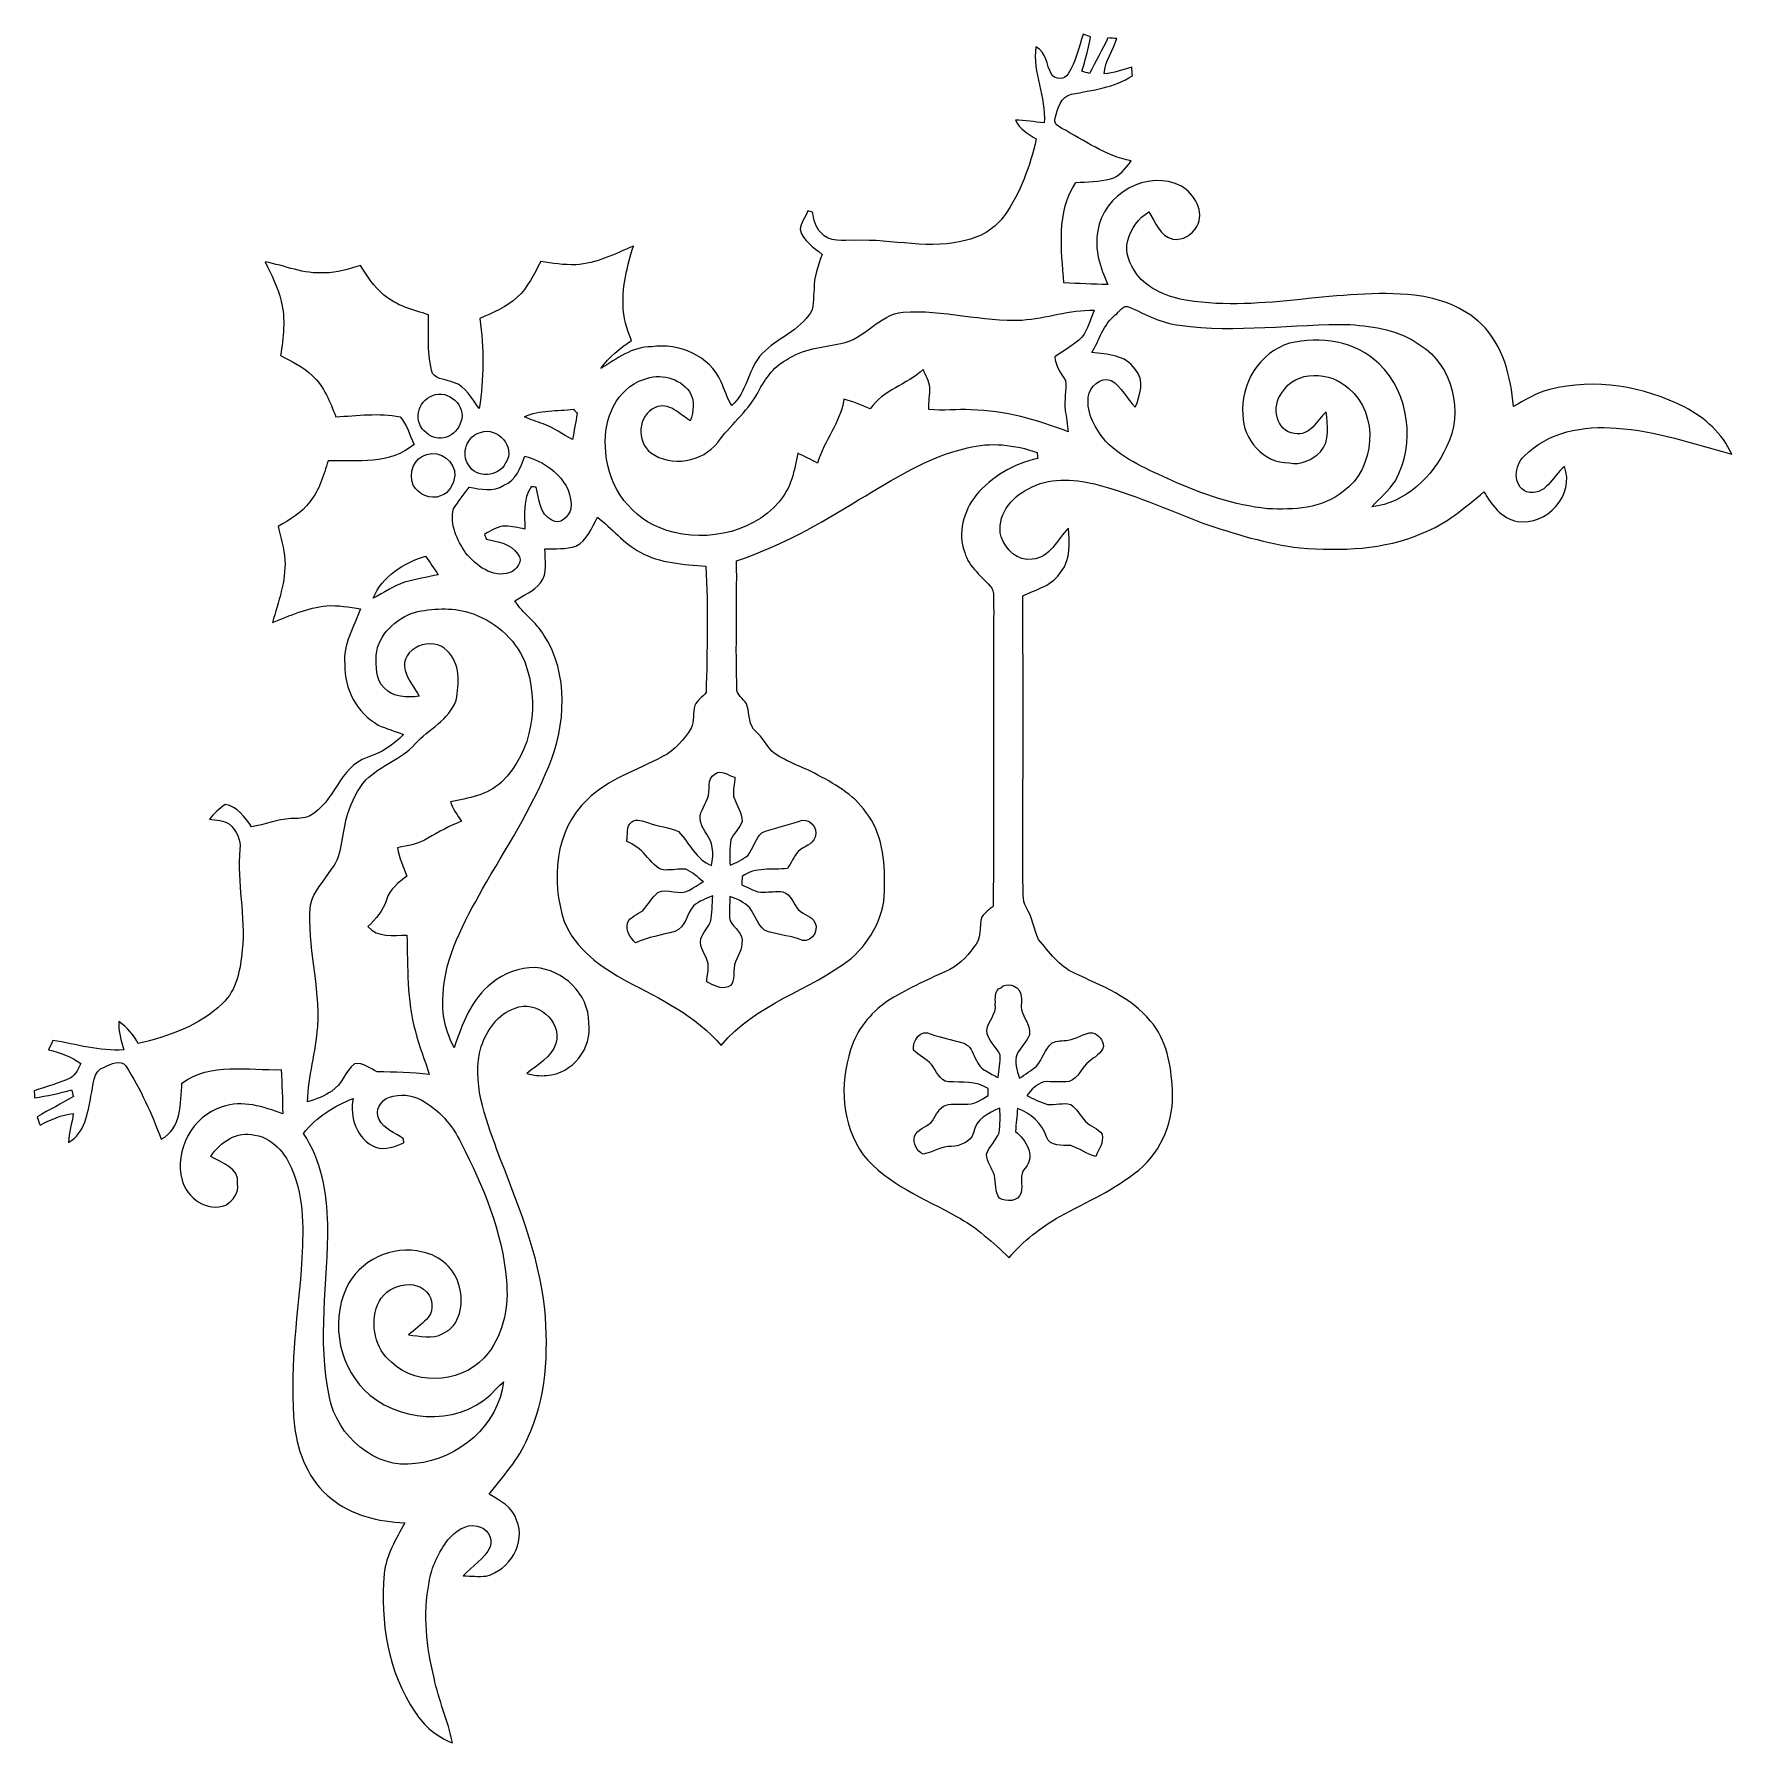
# Model space of a CAD drawing. Header units: centimetres. Extents: x -16.2 to 16.2, y -16.3 to 16.3.
import ezdxf

# ---------------------------------------------------------------- set-up
doc = ezdxf.new("R2010")
doc.units = ezdxf.units.CM
doc.header["$MEASUREMENT"] = 0
doc.layers.add('Layer 1', color=7, linetype='Continuous')

msp = doc.modelspace()

# ---------------------------------------------------------------- linework, layer by layer
at = {"layer": 'Layer 1', "color": 8, "lineweight": 9}
for points, knots in [([(3.82341, 16.30998), (3.86927, 16.29375), (3.91548, 16.27717), (3.96169, 16.26059), (3.96169, 16.26059), (3.92112, 16.03728), (3.86292, 15.8175), (3.79554, 15.6009), (3.79554, 15.6009), (3.84387, 15.58679), (3.89255, 15.57303), (3.94123, 15.55927), (3.94123, 15.55927), (4.064, 15.78328), (4.17724, 16.01224), (4.29472, 16.23872), (4.29472, 16.23872), (4.35151, 16.23484), (4.40831, 16.23061), (4.46546, 16.22637), (4.46546, 16.22637), (4.39314, 15.99707), (4.23298, 15.79775), (4.22416, 15.5501), (4.22416, 15.5501), (4.40373, 15.57373), (4.57835, 15.62489), (4.7498, 15.68239), (4.7498, 15.68239), (4.75333, 15.62736), (4.75721, 15.57232), (4.76109, 15.51694), (4.76109, 15.51694), (4.41819, 15.28199), (3.99556, 15.24847), (3.60116, 15.16275), (3.60116, 15.16275), (3.39161, 15.12923), (3.33587, 14.88229), (3.28577, 14.70766), (3.28577, 14.70766), (3.24838, 14.61347), (3.33975, 14.54715), (3.41383, 14.51222), (3.41383, 14.51222), (3.84316, 14.2801), (4.25062, 13.98729), (4.73781, 13.88922), (4.73781, 13.88922), (4.62703, 13.75446), (4.52014, 13.59112), (4.34199, 13.54526), (4.34199, 13.54526), (4.12609, 13.49199), (3.90278, 13.49093), (3.68229, 13.47964), (3.68229, 13.47964), (3.30094, 12.91943), (3.40854, 12.19589), (3.45264, 11.55983), (3.45264, 11.55983), (3.73168, 11.5503), (4.01144, 11.5376), (4.29084, 11.52878), (4.29084, 11.52878), (4.15431, 11.85228), (4.02661, 12.19589), (4.10245, 12.55325), (4.10245, 12.55325), (4.19206, 13.25316), (5.06236, 13.74282), (5.69736, 13.40697), (5.69736, 13.40697), (5.94219, 13.26233), (6.15421, 12.91308), (5.99017, 12.63827), (5.99017, 12.63827), (5.90585, 12.47529), (5.71959, 12.37157), (5.53473, 12.39415), (5.53473, 12.39415), (5.28496, 12.45729), (5.20065, 12.72188), (5.07753, 12.91837), (5.07753, 12.91837), (4.87468, 12.80125), (4.73075, 12.59347), (4.67113, 12.3691), (4.67113, 12.3691), (4.61186, 12.14191), (4.70958, 11.91543), (4.83835, 11.7341), (4.83835, 11.7341), (5.0673, 11.42895), (5.4483, 11.28819), (5.81166, 11.22716), (5.81166, 11.22716), (7.25734, 10.99574), (8.6995, 11.47798), (10.14695, 11.32699), (10.14695, 11.32699), (10.61332, 11.27161), (11.08251, 11.10333), (11.42647, 10.77419), (11.42647, 10.77419), (11.83922, 10.36074), (11.98845, 9.76948), (12.0329, 9.20398), (12.0329, 9.20398), (12.26079, 9.31969), (12.47387, 9.47421), (12.72928, 9.52606), (12.72928, 9.52606), (13.59112, 9.75008), (14.5228, 9.58462), (15.30914, 9.18809), (15.30914, 9.18809), (15.68803, 8.98631), (16.02705, 8.68822), (16.20379, 8.28993), (16.20379, 8.28993), (15.47707, 8.48925), (14.75564, 8.74642), (13.99611, 8.78522), (13.99611, 8.78522), (13.3791, 8.84556), (12.68977, 8.71538), (12.2428, 8.25571), (12.2428, 8.25571), (12.04736, 8.07967), (12.01667, 7.69232), (12.28372, 7.57238), (12.28372, 7.57238), (12.64214, 7.4729), (12.78855, 7.86907), (13.00656, 8.05745), (13.00656, 8.05745), (13.21894, 7.51841), (12.66296, 6.91163), (12.11086, 7.00935), (12.11086, 7.00935), (11.80641, 7.05627), (11.61732, 7.32932), (11.47233, 7.57556), (11.47233, 7.57556), (11.11179, 7.26899), (10.74067, 6.95467), (10.29441, 6.78145), (10.29441, 6.78145), (9.56486, 6.46536), (8.74501, 6.44102), (7.96396, 6.50276), (7.96396, 6.50276), (7.32755, 6.57896), (6.71195, 6.77087), (6.10729, 6.97619), (6.10729, 6.97619), (5.41972, 7.23089), (4.75156, 7.54839), (4.03684, 7.72443), (4.03684, 7.72443), (3.62232, 7.81756), (3.15771, 7.84825), (2.77566, 7.63306), (2.77566, 7.63306), (2.44404, 7.46478), (2.15688, 7.11095), (2.25319, 6.71619), (2.25319, 6.71619), (2.34421, 6.47277), (2.56187, 6.23782), (2.84939, 6.28686), (2.84939, 6.28686), (3.18523, 6.30908), (3.32669, 6.66998), (3.54259, 6.88129), (3.54259, 6.88129), (3.55812, 6.60401), (3.58634, 6.28651), (3.40254, 6.05191), (3.40254, 6.05191), (3.24944, 5.78732), (2.93052, 5.71289), (2.67194, 5.59012), (2.67194, 5.59012), (2.673, 3.76519), (2.67406, 1.93992), (2.66982, 0.115), (2.66982, 0.115), (2.68605, -0.04022), (2.64724, -0.21661), (2.73085, -0.35878), (2.73085, -0.35878), (2.85926, -0.54328), (2.87549, -0.77329), (2.96827, -0.97261), (2.96827, -0.97261), (3.17571, -1.21039), (3.35739, -1.4859), (3.65689, -1.6189), (3.65689, -1.6189), (4.17336, -1.85914), (4.73498, -2.07504), (5.10505, -2.53119), (5.10505, -2.53119), (5.42008, -2.88608), (5.50157, -3.37785), (5.52344, -3.83646), (5.52344, -3.83646), (5.56507, -4.41114), (5.33082, -5.00486), (4.8835, -5.37457), (4.8835, -5.37457), (4.42736, -5.74534), (3.88796, -5.9877), (3.37291, -6.26322), (3.37291, -6.26322), (3.00849, -6.46607), (2.67794, -6.73065), (2.40841, -7.04921), (2.40841, -7.04921), (2.09938, -6.75782), (1.78611, -6.46148), (1.40617, -6.26428), (1.40617, -6.26428), (0.78987, -5.91291), (0.08114, -5.65186), (-0.37747, -5.0853), (-0.37747, -5.0853), (-0.79128, -4.51344), (-0.83185, -3.73416), (-0.61771, -3.07764), (-0.61771, -3.07764), (-0.50624, -2.70017), (-0.24306, -2.38161), (0.07514, -2.15724), (0.07514, -2.15724), (0.42792, -1.92829), (0.81315, -1.75825), (1.19451, -1.58504), (1.19451, -1.58504), (1.41393, -1.48732), (1.59667, -1.32398), (1.72826, -1.12431), (1.72826, -1.12431), (1.89477, -0.97297), (1.82245, -0.7299), (1.88983, -0.53799), (1.88983, -0.53799), (1.94557, -0.45579), (2.03094, -0.40111), (2.10397, -0.33585), (2.10397, -0.33585), (2.11561, 1.5434), (2.10114, 3.42265), (2.11279, 5.30189), (2.11279, 5.30189), (2.0888, 5.44196), (2.14383, 5.60247), (2.07927, 5.7337), (2.07927, 5.7337), (1.90112, 5.95595), (1.63795, 6.12529), (1.56139, 6.41668), (1.56139, 6.41668), (1.41923, 6.78745), (1.53776, 7.20232), (1.77377, 7.50429), (1.77377, 7.50429), (2.07186, 7.86589), (2.49555, 8.11566), (2.95487, 8.20773), (2.95487, 8.20773), (2.94993, 8.24654), (2.94499, 8.28569), (2.9404, 8.32449), (2.9404, 8.32449), (2.51636, 8.47196), (2.05176, 8.52841), (1.61325, 8.41092), (1.61325, 8.41092), (0.85196, 8.24372), (0.19509, 7.80627), (-0.46708, 7.41822), (-0.46708, 7.41822), (-1.20368, 6.9589), (-1.9685, 6.53027), (-2.79541, 6.25546), (-2.79541, 6.25546), (-2.78589, 5.43173), (-2.81446, 4.60798), (-2.78906, 3.7846), (-2.78906, 3.7846), (-2.76966, 3.65936), (-2.62255, 3.60327), (-2.59115, 3.48156), (-2.59115, 3.48156), (-2.54035, 3.31963), (-2.57422, 3.10973), (-2.42394, 2.99367), (-2.42394, 2.99367), (-2.30576, 2.88395), (-2.22426, 2.7439), (-2.12161, 2.62149), (-2.12161, 2.62149), (-1.88242, 2.42746), (-1.58009, 2.34173), (-1.30951, 2.20168), (-1.30951, 2.20168), (-0.94827, 2.00765), (-0.56127, 1.80551), (-0.32597, 1.45626), (-0.32597, 1.45626), (-0.01517, 1.06256), (0.04092, 0.53022), (0.02999, 0.0448), (0.02999, 0.0448), (0.05292, -0.48366), (-0.21696, -0.98955), (-0.60537, -1.33386), (-0.60537, -1.33386), (-1.39277, -1.9484), (-2.44016, -2.19922), (-3.08892, -2.99685), (-3.08892, -2.99685), (-3.57011, -2.43135), (-4.2478, -2.10291), (-4.89479, -1.76777), (-4.89479, -1.76777), (-5.37845, -1.50425), (-5.8741, -1.16205), (-6.08471, -0.63077), (-6.08471, -0.63077), (-6.34048, 0.13864), (-6.27098, 1.11442), (-5.64515, 1.69509), (-5.64515, 1.69509), (-5.24263, 2.08738), (-4.69477, 2.2613), (-4.20793, 2.51848), (-4.20793, 2.51848), (-3.97439, 2.63842), (-3.80083, 2.84233), (-3.66078, 3.05893), (-3.66078, 3.05893), (-3.59622, 3.19475), (-3.63326, 3.3528), (-3.59163, 3.49461), (-3.59163, 3.49461), (-3.55071, 3.59762), (-3.44135, 3.65583), (-3.37608, 3.7412), (-3.37608, 3.7412), (-3.3588, 4.54414), (-3.33375, 5.34953), (-3.38349, 6.15139), (-3.38349, 6.15139), (-3.80683, 6.1909), (-4.25909, 6.20642), (-4.63762, 6.42303), (-4.63762, 6.42303), (-4.94983, 6.58989), (-5.17454, 6.87035), (-5.44865, 7.08731), (-5.44865, 7.08731), (-5.56119, 6.88764), (-5.64303, 6.64034), (-5.86564, 6.53839), (-5.86564, 6.53839), (-6.05296, 6.46924), (-6.25828, 6.49182), (-6.45336, 6.48618), (-6.45336, 6.48618), (-6.45301, 6.26675), (-6.39304, 6.02192), (-6.53838, 5.83389), (-6.53838, 5.83389), (-6.6615, 5.67056), (-6.86541, 5.60318), (-7.0291, 5.48923), (-7.0291, 5.48923), (-6.87282, 5.24934), (-6.61811, 5.08635), (-6.47206, 4.83552), (-6.47206, 4.83552), (-5.99299, 4.09257), (-6.05473, 3.11961), (-6.3821, 2.32903), (-6.3821, 2.32903), (-6.71407, 1.506), (-7.20231, 0.75917), (-7.64434, -0.00671), (-7.64434, -0.00671), (-7.99324, -0.63889), (-8.36789, -1.29752), (-8.39858, -2.0373), (-8.39858, -2.0373), (-8.43174, -2.38655), (-8.34425, -2.73509), (-8.18515, -3.04448), (-8.18515, -3.04448), (-8.04333, -2.58798), (-7.85495, -2.11244), (-7.46972, -1.80517), (-7.46972, -1.80517), (-7.23865, -1.61361), (-6.9402, -1.50919), (-6.64034, -1.50848), (-6.64034, -1.50848), (-6.10447, -1.55152), (-5.61375, -2.01084), (-5.61587, -2.56505), (-5.61587, -2.56505), (-5.53896, -3.04695), (-5.93125, -3.54048), (-6.41738, -3.56835), (-6.41738, -3.56835), (-6.54791, -3.58352), (-6.67702, -3.56553), (-6.80226, -3.5306), (-6.80226, -3.5306), (-6.59271, -3.36938), (-6.33624, -3.22369), (-6.24523, -2.9584), (-6.24523, -2.9584), (-6.11258, -2.5326), (-6.62975, -2.11597), (-7.02451, -2.2853), (-7.02451, -2.2853), (-7.35436, -2.3936), (-7.56144, -2.70581), (-7.66974, -3.01943), (-7.66974, -3.01943), (-7.85954, -3.689), (-7.59636, -4.36387), (-7.36953, -4.98722), (-7.36953, -4.98722), (-6.99629, -5.97888), (-6.56449, -6.96737), (-6.45866, -8.03275), (-6.45866, -8.03275), (-6.37999, -8.86143), (-6.42514, -9.7335), (-6.78462, -10.49797), (-6.78462, -10.49797), (-6.95607, -10.89802), (-7.25346, -11.22398), (-7.52052, -11.56194), (-7.52052, -11.56194), (-7.31238, -11.68577), (-7.06826, -11.80465), (-6.99558, -12.05724), (-6.99558, -12.05724), (-6.80261, -12.49434), (-7.13493, -13.0108), (-7.57308, -13.12792), (-7.57308, -13.12792), (-7.71984, -13.13568), (-7.86589, -13.13145), (-8.01194, -13.11981), (-8.01194, -13.11981), (-7.84472, -12.93213), (-7.61189, -12.80337), (-7.49794, -12.57053), (-7.49794, -12.57053), (-7.4362, -12.39379), (-7.56885, -12.19483), (-7.74876, -12.17578), (-7.74876, -12.17578), (-7.97031, -12.11722), (-8.16645, -12.28443), (-8.30439, -12.43613), (-8.30439, -12.43613), (-8.48607, -12.67319), (-8.62013, -12.95118), (-8.66458, -13.24857), (-8.66458, -13.24857), (-8.78417, -13.85359), (-8.71714, -14.47765), (-8.57003, -15.07138), (-8.57003, -15.07138), (-8.48536, -15.4933), (-8.30157, -15.88806), (-8.21866, -16.30998), (-8.21866, -16.30998), (-8.515, -16.20344), (-8.76159, -15.98437), (-8.93163, -15.72225), (-8.93163, -15.72225), (-9.45903, -14.9599), (-9.5952, -13.9887), (-9.525, -13.08312), (-9.525, -13.08312), (-9.48302, -12.72717), (-9.29746, -12.41884), (-9.12918, -12.11157), (-9.12918, -12.11157), (-9.62554, -12.08335), (-10.14342, -11.97046), (-10.535, -11.64661), (-10.535, -11.64661), (-10.95834, -11.3157), (-11.17177, -10.78266), (-11.23456, -10.26159), (-11.23456, -10.26159), (-11.3344, -9.26501), (-11.19046, -8.26982), (-11.10509, -7.27816), (-11.10509, -7.27816), (-11.07828, -6.67527), (-11.02113, -6.04626), (-11.24126, -5.46912), (-11.24126, -5.46912), (-11.35698, -5.12093), (-11.61062, -4.77309), (-11.99127, -4.70606), (-11.99127, -4.70606), (-12.32711, -4.6281), (-12.65908, -4.83729), (-12.833, -5.11422), (-12.833, -5.11422), (-12.62909, -5.2444), (-12.28019, -5.32695), (-12.32006, -5.63492), (-12.32006, -5.63492), (-12.28302, -5.81061), (-12.41601, -5.95348), (-12.54584, -6.0452), (-12.54584, -6.0452), (-12.89473, -6.18632), (-13.29055, -5.90727), (-13.38016, -5.56543), (-13.38016, -5.56543), (-13.53538, -5.00345), (-13.18154, -4.33564), (-12.61604, -4.1709), (-12.61604, -4.1709), (-12.22869, -4.02767), (-11.82652, -4.16843), (-11.45963, -4.30107), (-11.45963, -4.30107), (-11.46069, -4.01955), (-11.47551, -3.73804), (-11.48715, -3.45758), (-11.48715, -3.45758), (-12.11474, -3.47416), (-12.83723, -3.31647), (-13.38298, -3.71546), (-13.38298, -3.71546), (-13.41261, -4.09434), (-13.38263, -4.57941), (-13.78021, -4.78685), (-13.78021, -4.78685), (-13.96153, -4.30142), (-14.17249, -3.82588), (-14.45189, -3.38844), (-14.45189, -3.38844), (-14.55702, -3.2505), (-14.74329, -3.35704), (-14.86359, -3.40784), (-14.86359, -3.40784), (-15.10171, -3.48122), (-15.06714, -3.77049), (-15.12006, -3.96311), (-15.12006, -3.96311), (-15.1825, -4.28026), (-15.23365, -4.67255), (-15.54727, -4.84682), (-15.54727, -4.84682), (-15.5381, -4.6609), (-15.48483, -4.48099), (-15.45661, -4.29825), (-15.45661, -4.29825), (-15.68556, -4.31659), (-15.89052, -4.41714), (-16.09231, -4.51732), (-16.09231, -4.51732), (-16.1103, -4.46405), (-16.12829, -4.41078), (-16.14593, -4.35787), (-16.14593, -4.35787), (-15.91733, -4.22522), (-15.68203, -4.10528), (-15.45449, -3.97122), (-15.45449, -3.97122), (-15.46578, -3.92889), (-15.47707, -3.88691), (-15.48906, -3.84493), (-15.48906, -3.84493), (-15.72154, -3.9109), (-15.95861, -3.96029), (-16.19744, -3.99839), (-16.19744, -3.99839), (-16.1992, -3.96382), (-16.20203, -3.89502), (-16.20379, -3.86045), (-16.20379, -3.86045), (-15.97025, -3.77967), (-15.72824, -3.71969), (-15.50494, -3.6121), (-15.50494, -3.6121), (-15.40439, -3.5553), (-15.36488, -3.43924), (-15.31373, -3.34293), (-15.31373, -3.34293), (-15.49612, -3.2057), (-15.70919, -3.13126), (-15.92898, -3.0794), (-15.92898, -3.0794), (-15.90252, -3.01943), (-15.875, -2.95981), (-15.84748, -2.90054), (-15.84748, -2.90054), (-15.39804, -2.97251), (-14.95496, -3.11292), (-14.49458, -3.08117), (-14.49458, -3.08117), (-14.53339, -2.90337), (-14.61029, -2.72733), (-14.58489, -2.54177), (-14.58489, -2.54177), (-14.43249, -2.65184), (-14.30584, -2.79436), (-14.21659, -2.95981), (-14.21659, -2.95981), (-13.64086, -2.82293), (-13.04819, -2.62185), (-12.61533, -2.20098), (-12.61533, -2.20098), (-12.33029, -1.93781), (-12.26891, -1.53988), (-12.23328, -1.17405), (-12.23328, -1.17405), (-12.16201, -0.53094), (-12.34087, 0.10795), (-12.27702, 0.75071), (-12.27702, 0.75071), (-12.25056, 0.93239), (-12.34969, 1.1049), (-12.47352, 1.22978), (-12.47352, 1.22978), (-12.58852, 1.30104), (-12.72858, 1.30563), (-12.8584, 1.32644), (-12.8584, 1.32644), (-12.76985, 1.4298), (-12.67248, 1.52647), (-12.5603, 1.60372), (-12.5603, 1.60372), (-12.32041, 1.57127), (-12.18318, 1.35572), (-12.05265, 1.17545), (-12.05265, 1.17545), (-11.80148, 1.22308), (-11.55912, 1.3208), (-11.30229, 1.3342), (-11.30229, 1.3342), (-11.18129, 1.34408), (-11.05429, 1.32573), (-10.94352, 1.38818), (-10.94352, 1.38818), (-10.46409, 1.64253), (-10.38119, 2.31775), (-9.84709, 2.50295), (-9.84709, 2.50295), (-9.58144, 2.58833), (-9.34226, 2.73438), (-9.15529, 2.94146), (-9.15529, 2.94146), (-9.31616, 3.00037), (-9.4802, 3.04941), (-9.63542, 3.12102), (-9.63542, 3.12102), (-10.04464, 3.34821), (-10.28418, 3.81493), (-10.27501, 4.27778), (-10.27501, 4.27778), (-10.31416, 4.65985), (-10.10003, 4.99462), (-9.97303, 5.34), (-9.97303, 5.34), (-10.18752, 5.37599), (-10.40412, 5.40879), (-10.62214, 5.39856), (-10.62214, 5.39856), (-10.98515, 5.36329), (-11.31817, 5.20595), (-11.65578, 5.08105), (-11.65578, 5.08105), (-11.53901, 5.47088), (-11.39896, 5.86494), (-11.41659, 6.27769), (-11.41659, 6.27769), (-11.43318, 6.49359), (-11.49773, 6.69996), (-11.54748, 6.90916), (-11.54748, 6.90916), (-11.32946, 7.04286), (-11.0938, 7.1681), (-10.94281, 7.38153), (-10.94281, 7.38153), (-10.75267, 7.60519), (-10.68282, 7.89552), (-10.5918, 8.16716), (-10.5918, 8.16716), (-10.04464, 8.16963), (-9.40082, 8.08955), (-8.95279, 8.4776), (-8.95279, 8.4776), (-9.03923, 8.65259), (-9.08332, 8.85967), (-9.21667, 9.005), (-9.21667, 9.005), (-9.61566, 9.08827), (-10.03829, 9.02371), (-10.44504, 9.00607), (-10.44504, 9.00607), (-10.55688, 9.28759), (-10.66483, 9.58674), (-10.89801, 9.79276), (-10.89801, 9.79276), (-11.06629, 9.96421), (-11.28783, 10.06476), (-11.49844, 10.1727), (-11.49844, 10.1727), (-11.45011, 10.51666), (-11.39931, 10.87403), (-11.48962, 11.21552), (-11.48962, 11.21552), (-11.54924, 11.47939), (-11.6773, 11.71928), (-11.79336, 11.96129), (-11.79336, 11.96129), (-11.41448, 11.89708), (-11.05535, 11.71964), (-10.66236, 11.75562), (-10.66236, 11.75562), (-10.42494, 11.74504), (-10.19951, 11.82688), (-9.97656, 11.89602), (-9.97656, 11.89602), (-9.84779, 11.696), (-9.72009, 11.48751), (-9.53276, 11.33546), (-9.53276, 11.33546), (-9.29393, 11.12168), (-8.97184, 11.04971), (-8.67481, 10.95164), (-8.67481, 10.95164), (-8.67128, 10.57946), (-8.71079, 10.1914), (-8.59896, 9.8305), (-8.59896, 9.8305), (-8.50583, 9.70986), (-8.32732, 9.72115), (-8.1975, 9.65764), (-8.1975, 9.65764), (-7.95232, 9.59732), (-7.85777, 9.34156), (-7.70819, 9.16482), (-7.70819, 9.16482), (-7.61894, 9.73243), (-7.61365, 10.31205), (-7.69549, 10.88073), (-7.69549, 10.88073), (-7.4482, 10.99821), (-7.18432, 11.09522), (-6.98218, 11.28713), (-6.98218, 11.28713), (-6.77686, 11.47234), (-6.66503, 11.73128), (-6.5338, 11.96905), (-6.5338, 11.96905), (-6.31225, 11.93695), (-6.09071, 11.90202), (-5.86564, 11.90661), (-5.86564, 11.90661), (-5.47264, 11.93024), (-5.12198, 12.11475), (-4.76568, 12.26327), (-4.76568, 12.26327), (-4.8701, 11.89849), (-4.9844, 11.52808), (-4.9597, 11.14355), (-4.9597, 11.14355), (-4.96711, 10.90542), (-4.88421, 10.68106), (-4.80342, 10.46127), (-4.80342, 10.46127), (-5.02214, 10.31346), (-5.23169, 10.14694), (-5.38551, 9.92894), (-5.38551, 9.92894), (-5.0867, 10.11203), (-4.78614, 10.34592), (-4.41784, 10.34415), (-4.41784, 10.34415), (-3.89855, 10.41718), (-3.30412, 10.17094), (-3.09069, 9.66964), (-3.09069, 9.66964), (-3.02013, 9.52112), (-2.97709, 9.3592), (-2.88537, 9.22056), (-2.88537, 9.22056), (-2.60773, 9.47421), (-2.57563, 9.86719), (-2.35867, 10.15789), (-2.35867, 10.15789), (-2.08809, 10.47045), (-1.66229, 10.60486), (-1.41711, 10.94529), (-1.41711, 10.94529), (-1.29752, 11.08005), (-1.34232, 11.27725), (-1.3148, 11.43988), (-1.3148, 11.43988), (-1.32503, 11.67342), (-1.23472, 11.88932), (-1.16381, 12.10663), (-1.16381, 12.10663), (-1.3148, 12.24633), (-1.53599, 12.35922), (-1.57974, 12.579), (-1.57974, 12.579), (-1.57727, 12.70953), (-1.47814, 12.81642), (-1.43404, 12.93425), (-1.43404, 12.93425), (-1.41182, 12.92861), (-1.36772, 12.91767), (-1.34549, 12.91202), (-1.34549, 12.91202), (-1.31868, 12.7755), (-1.29399, 12.62134), (-1.18463, 12.5215), (-1.18463, 12.5215), (-1.02799, 12.325), (-0.756, 12.38321), (-0.53658, 12.37333), (-0.53658, 12.37333), (0.18203, 12.40402), (0.91228, 12.17578), (1.61996, 12.38603), (1.61996, 12.38603), (1.90077, 12.44812), (2.15124, 12.61781), (2.31951, 12.85064), (2.31951, 12.85064), (2.6289, 13.28421), (2.80599, 13.79467), (2.92594, 14.30973), (2.92594, 14.30973), (2.77283, 14.40498), (2.60526, 14.49882), (2.52695, 14.67027), (2.52695, 14.67027), (2.71004, 14.65898), (2.89243, 14.63746), (3.07481, 14.61629), (3.07481, 14.61629), (3.12067, 15.11089), (2.84903, 15.57338), (2.91818, 16.0662), (2.91818, 16.0662), (3.12596, 15.96955), (3.11115, 15.71731), (3.21769, 15.54622), (3.21769, 15.54622), (3.28789, 15.43192), (3.46781, 15.43615), (3.53589, 15.55151), (3.53589, 15.55151), (3.68406, 15.77976), (3.73309, 16.05669), (3.82341, 16.30998), (3.82341, 16.30998), (3.82341, 16.30998), (3.82341, 16.30998), (3.82341, 16.30998)], [0, 0, 0, 0, 0.00452489, 0.00452489, 0.00452489, 0.00452489, 0.00904977, 0.00904977, 0.00904977, 0.00904977, 0.01357466, 0.01357466, 0.01357466, 0.01357466, 0.01809955, 0.01809955, 0.01809955, 0.01809955, 0.02262443, 0.02262443, 0.02262443, 0.02262443, 0.02714932, 0.02714932, 0.02714932, 0.02714932, 0.03167421, 0.03167421, 0.03167421, 0.03167421, 0.0361991, 0.0361991, 0.0361991, 0.0361991, 0.04072398, 0.04072398, 0.04072398, 0.04072398, 0.04524887, 0.04524887, 0.04524887, 0.04524887, 0.04977376, 0.04977376, 0.04977376, 0.04977376, 0.05429864, 0.05429864, 0.05429864, 0.05429864, 0.05882353, 0.05882353, 0.05882353, 0.05882353, 0.06334842, 0.06334842, 0.06334842, 0.06334842, 0.0678733, 0.0678733, 0.0678733, 0.0678733, 0.07239819, 0.07239819, 0.07239819, 0.07239819, 0.07692308, 0.07692308, 0.07692308, 0.07692308, 0.08144796, 0.08144796, 0.08144796, 0.08144796, 0.08597285, 0.08597285, 0.08597285, 0.08597285, 0.09049774, 0.09049774, 0.09049774, 0.09049774, 0.09502262, 0.09502262, 0.09502262, 0.09502262, 0.09954751, 0.09954751, 0.09954751, 0.09954751, 0.1040724, 0.1040724, 0.1040724, 0.1040724, 0.10859729, 0.10859729, 0.10859729, 0.10859729, 0.11312217, 0.11312217, 0.11312217, 0.11312217, 0.11764706, 0.11764706, 0.11764706, 0.11764706, 0.12217195, 0.12217195, 0.12217195, 0.12217195, 0.12669683, 0.12669683, 0.12669683, 0.12669683, 0.13122172, 0.13122172, 0.13122172, 0.13122172, 0.13574661, 0.13574661, 0.13574661, 0.13574661, 0.14027149, 0.14027149, 0.14027149, 0.14027149, 0.14479638, 0.14479638, 0.14479638, 0.14479638, 0.14932127, 0.14932127, 0.14932127, 0.14932127, 0.15384615, 0.15384615, 0.15384615, 0.15384615, 0.15837104, 0.15837104, 0.15837104, 0.15837104, 0.16289593, 0.16289593, 0.16289593, 0.16289593, 0.16742081, 0.16742081, 0.16742081, 0.16742081, 0.1719457, 0.1719457, 0.1719457, 0.1719457, 0.17647059, 0.17647059, 0.17647059, 0.17647059, 0.18099548, 0.18099548, 0.18099548, 0.18099548, 0.18552036, 0.18552036, 0.18552036, 0.18552036, 0.19004525, 0.19004525, 0.19004525, 0.19004525, 0.19457014, 0.19457014, 0.19457014, 0.19457014, 0.19909502, 0.19909502, 0.19909502, 0.19909502, 0.20361991, 0.20361991, 0.20361991, 0.20361991, 0.2081448, 0.2081448, 0.2081448, 0.2081448, 0.21266968, 0.21266968, 0.21266968, 0.21266968, 0.21719457, 0.21719457, 0.21719457, 0.21719457, 0.22171946, 0.22171946, 0.22171946, 0.22171946, 0.22624434, 0.22624434, 0.22624434, 0.22624434, 0.23076923, 0.23076923, 0.23076923, 0.23076923, 0.23529412, 0.23529412, 0.23529412, 0.23529412, 0.239819, 0.239819, 0.239819, 0.239819, 0.24434389, 0.24434389, 0.24434389, 0.24434389, 0.24886878, 0.24886878, 0.24886878, 0.24886878, 0.25339367, 0.25339367, 0.25339367, 0.25339367, 0.25791855, 0.25791855, 0.25791855, 0.25791855, 0.26244344, 0.26244344, 0.26244344, 0.26244344, 0.26696833, 0.26696833, 0.26696833, 0.26696833, 0.27149321, 0.27149321, 0.27149321, 0.27149321, 0.2760181, 0.2760181, 0.2760181, 0.2760181, 0.28054299, 0.28054299, 0.28054299, 0.28054299, 0.28506787, 0.28506787, 0.28506787, 0.28506787, 0.28959276, 0.28959276, 0.28959276, 0.28959276, 0.29411765, 0.29411765, 0.29411765, 0.29411765, 0.29864253, 0.29864253, 0.29864253, 0.29864253, 0.30316742, 0.30316742, 0.30316742, 0.30316742, 0.30769231, 0.30769231, 0.30769231, 0.30769231, 0.31221719, 0.31221719, 0.31221719, 0.31221719, 0.31674208, 0.31674208, 0.31674208, 0.31674208, 0.32126697, 0.32126697, 0.32126697, 0.32126697, 0.32579186, 0.32579186, 0.32579186, 0.32579186, 0.33031674, 0.33031674, 0.33031674, 0.33031674, 0.33484163, 0.33484163, 0.33484163, 0.33484163, 0.33936652, 0.33936652, 0.33936652, 0.33936652, 0.3438914, 0.3438914, 0.3438914, 0.3438914, 0.34841629, 0.34841629, 0.34841629, 0.34841629, 0.35294118, 0.35294118, 0.35294118, 0.35294118, 0.35746606, 0.35746606, 0.35746606, 0.35746606, 0.36199095, 0.36199095, 0.36199095, 0.36199095, 0.36651584, 0.36651584, 0.36651584, 0.36651584, 0.37104072, 0.37104072, 0.37104072, 0.37104072, 0.37556561, 0.37556561, 0.37556561, 0.37556561, 0.3800905, 0.3800905, 0.3800905, 0.3800905, 0.38461538, 0.38461538, 0.38461538, 0.38461538, 0.38914027, 0.38914027, 0.38914027, 0.38914027, 0.39366516, 0.39366516, 0.39366516, 0.39366516, 0.39819005, 0.39819005, 0.39819005, 0.39819005, 0.40271493, 0.40271493, 0.40271493, 0.40271493, 0.40723982, 0.40723982, 0.40723982, 0.40723982, 0.41176471, 0.41176471, 0.41176471, 0.41176471, 0.41628959, 0.41628959, 0.41628959, 0.41628959, 0.42081448, 0.42081448, 0.42081448, 0.42081448, 0.42533937, 0.42533937, 0.42533937, 0.42533937, 0.42986425, 0.42986425, 0.42986425, 0.42986425, 0.43438914, 0.43438914, 0.43438914, 0.43438914, 0.43891403, 0.43891403, 0.43891403, 0.43891403, 0.44343891, 0.44343891, 0.44343891, 0.44343891, 0.4479638, 0.4479638, 0.4479638, 0.4479638, 0.45248869, 0.45248869, 0.45248869, 0.45248869, 0.45701357, 0.45701357, 0.45701357, 0.45701357, 0.46153846, 0.46153846, 0.46153846, 0.46153846, 0.46606335, 0.46606335, 0.46606335, 0.46606335, 0.47058824, 0.47058824, 0.47058824, 0.47058824, 0.47511312, 0.47511312, 0.47511312, 0.47511312, 0.47963801, 0.47963801, 0.47963801, 0.47963801, 0.4841629, 0.4841629, 0.4841629, 0.4841629, 0.48868778, 0.48868778, 0.48868778, 0.48868778, 0.49321267, 0.49321267, 0.49321267, 0.49321267, 0.49773756, 0.49773756, 0.49773756, 0.49773756, 0.50226244, 0.50226244, 0.50226244, 0.50226244, 0.50678733, 0.50678733, 0.50678733, 0.50678733, 0.51131222, 0.51131222, 0.51131222, 0.51131222, 0.5158371, 0.5158371, 0.5158371, 0.5158371, 0.52036199, 0.52036199, 0.52036199, 0.52036199, 0.52488688, 0.52488688, 0.52488688, 0.52488688, 0.52941176, 0.52941176, 0.52941176, 0.52941176, 0.53393665, 0.53393665, 0.53393665, 0.53393665, 0.53846154, 0.53846154, 0.53846154, 0.53846154, 0.54298643, 0.54298643, 0.54298643, 0.54298643, 0.54751131, 0.54751131, 0.54751131, 0.54751131, 0.5520362, 0.5520362, 0.5520362, 0.5520362, 0.55656109, 0.55656109, 0.55656109, 0.55656109, 0.56108597, 0.56108597, 0.56108597, 0.56108597, 0.56561086, 0.56561086, 0.56561086, 0.56561086, 0.57013575, 0.57013575, 0.57013575, 0.57013575, 0.57466063, 0.57466063, 0.57466063, 0.57466063, 0.57918552, 0.57918552, 0.57918552, 0.57918552, 0.58371041, 0.58371041, 0.58371041, 0.58371041, 0.58823529, 0.58823529, 0.58823529, 0.58823529, 0.59276018, 0.59276018, 0.59276018, 0.59276018, 0.59728507, 0.59728507, 0.59728507, 0.59728507, 0.60180995, 0.60180995, 0.60180995, 0.60180995, 0.60633484, 0.60633484, 0.60633484, 0.60633484, 0.61085973, 0.61085973, 0.61085973, 0.61085973, 0.61538462, 0.61538462, 0.61538462, 0.61538462, 0.6199095, 0.6199095, 0.6199095, 0.6199095, 0.62443439, 0.62443439, 0.62443439, 0.62443439, 0.62895928, 0.62895928, 0.62895928, 0.62895928, 0.63348416, 0.63348416, 0.63348416, 0.63348416, 0.63800905, 0.63800905, 0.63800905, 0.63800905, 0.64253394, 0.64253394, 0.64253394, 0.64253394, 0.64705882, 0.64705882, 0.64705882, 0.64705882, 0.65158371, 0.65158371, 0.65158371, 0.65158371, 0.6561086, 0.6561086, 0.6561086, 0.6561086, 0.66063348, 0.66063348, 0.66063348, 0.66063348, 0.66515837, 0.66515837, 0.66515837, 0.66515837, 0.66968326, 0.66968326, 0.66968326, 0.66968326, 0.67420814, 0.67420814, 0.67420814, 0.67420814, 0.67873303, 0.67873303, 0.67873303, 0.67873303, 0.68325792, 0.68325792, 0.68325792, 0.68325792, 0.68778281, 0.68778281, 0.68778281, 0.68778281, 0.69230769, 0.69230769, 0.69230769, 0.69230769, 0.69683258, 0.69683258, 0.69683258, 0.69683258, 0.70135747, 0.70135747, 0.70135747, 0.70135747, 0.70588235, 0.70588235, 0.70588235, 0.70588235, 0.71040724, 0.71040724, 0.71040724, 0.71040724, 0.71493213, 0.71493213, 0.71493213, 0.71493213, 0.71945701, 0.71945701, 0.71945701, 0.71945701, 0.7239819, 0.7239819, 0.7239819, 0.7239819, 0.72850679, 0.72850679, 0.72850679, 0.72850679, 0.73303167, 0.73303167, 0.73303167, 0.73303167, 0.73755656, 0.73755656, 0.73755656, 0.73755656, 0.74208145, 0.74208145, 0.74208145, 0.74208145, 0.74660633, 0.74660633, 0.74660633, 0.74660633, 0.75113122, 0.75113122, 0.75113122, 0.75113122, 0.75565611, 0.75565611, 0.75565611, 0.75565611, 0.760181, 0.760181, 0.760181, 0.760181, 0.76470588, 0.76470588, 0.76470588, 0.76470588, 0.76923077, 0.76923077, 0.76923077, 0.76923077, 0.77375566, 0.77375566, 0.77375566, 0.77375566, 0.77828054, 0.77828054, 0.77828054, 0.77828054, 0.78280543, 0.78280543, 0.78280543, 0.78280543, 0.78733032, 0.78733032, 0.78733032, 0.78733032, 0.7918552, 0.7918552, 0.7918552, 0.7918552, 0.79638009, 0.79638009, 0.79638009, 0.79638009, 0.80090498, 0.80090498, 0.80090498, 0.80090498, 0.80542986, 0.80542986, 0.80542986, 0.80542986, 0.80995475, 0.80995475, 0.80995475, 0.80995475, 0.81447964, 0.81447964, 0.81447964, 0.81447964, 0.81900452, 0.81900452, 0.81900452, 0.81900452, 0.82352941, 0.82352941, 0.82352941, 0.82352941, 0.8280543, 0.8280543, 0.8280543, 0.8280543, 0.83257919, 0.83257919, 0.83257919, 0.83257919, 0.83710407, 0.83710407, 0.83710407, 0.83710407, 0.84162896, 0.84162896, 0.84162896, 0.84162896, 0.84615385, 0.84615385, 0.84615385, 0.84615385, 0.85067873, 0.85067873, 0.85067873, 0.85067873, 0.85520362, 0.85520362, 0.85520362, 0.85520362, 0.85972851, 0.85972851, 0.85972851, 0.85972851, 0.86425339, 0.86425339, 0.86425339, 0.86425339, 0.86877828, 0.86877828, 0.86877828, 0.86877828, 0.87330317, 0.87330317, 0.87330317, 0.87330317, 0.87782805, 0.87782805, 0.87782805, 0.87782805, 0.88235294, 0.88235294, 0.88235294, 0.88235294, 0.88687783, 0.88687783, 0.88687783, 0.88687783, 0.89140271, 0.89140271, 0.89140271, 0.89140271, 0.8959276, 0.8959276, 0.8959276, 0.8959276, 0.90045249, 0.90045249, 0.90045249, 0.90045249, 0.90497738, 0.90497738, 0.90497738, 0.90497738, 0.90950226, 0.90950226, 0.90950226, 0.90950226, 0.91402715, 0.91402715, 0.91402715, 0.91402715, 0.91855204, 0.91855204, 0.91855204, 0.91855204, 0.92307692, 0.92307692, 0.92307692, 0.92307692, 0.92760181, 0.92760181, 0.92760181, 0.92760181, 0.9321267, 0.9321267, 0.9321267, 0.9321267, 0.93665158, 0.93665158, 0.93665158, 0.93665158, 0.94117647, 0.94117647, 0.94117647, 0.94117647, 0.94570136, 0.94570136, 0.94570136, 0.94570136, 0.95022624, 0.95022624, 0.95022624, 0.95022624, 0.95475113, 0.95475113, 0.95475113, 0.95475113, 0.95927602, 0.95927602, 0.95927602, 0.95927602, 0.9638009, 0.9638009, 0.9638009, 0.9638009, 0.96832579, 0.96832579, 0.96832579, 0.96832579, 0.97285068, 0.97285068, 0.97285068, 0.97285068, 0.97737557, 0.97737557, 0.97737557, 0.97737557, 0.98190045, 0.98190045, 0.98190045, 0.98190045, 0.98642534, 0.98642534, 0.98642534, 0.98642534, 0.99095023, 0.99095023, 0.99095023, 0.99095023, 1, 1, 1, 1]), ([(4.43159, 10.95058), (4.20934, 10.76008), (4.12679, 10.47715), (3.98956, 10.23056), (3.98956, 10.23056), (4.27884, 10.20057), (4.63656, 10.18858), (4.81259, 9.912), (4.81259, 9.912), (5.00345, 9.71021), (4.90502, 9.41353), (4.81647, 9.18704), (4.81647, 9.18704), (4.65208, 9.34932), (4.55789, 9.5811), (4.35504, 9.70104), (4.35504, 9.70104), (4.13914, 9.77266), (3.9497, 9.58073), (3.91971, 9.38213), (3.91971, 9.38213), (3.88197, 9.06497), (4.05765, 8.77253), (4.24991, 8.53723), (4.24991, 8.53723), (4.59952, 8.18304), (5.07189, 7.99501), (5.51427, 7.78687), (5.51427, 7.78687), (6.09529, 7.52934), (6.70489, 7.31803), (7.33989, 7.251), (7.33989, 7.251), (7.8359, 7.22772), (8.38517, 7.24747), (8.78699, 7.58191), (8.78699, 7.58191), (9.39941, 8.02111), (9.4802, 9.05228), (8.89176, 9.54547), (8.89176, 9.54547), (8.55027, 9.8732), (7.87082, 9.90953), (7.61577, 9.46186), (7.61577, 9.46186), (7.41221, 9.21174), (7.49229, 8.72666), (7.85742, 8.68434), (7.85742, 8.68434), (8.15869, 8.62824), (8.28181, 8.9341), (8.45926, 9.10273), (8.45926, 9.10273), (8.48431, 8.84697), (8.5411, 8.54216), (8.35237, 8.33509), (8.35237, 8.33509), (8.19291, 8.18657), (7.97842, 8.07543), (7.7537, 8.12624), (7.7537, 8.12624), (7.27287, 8.11635), (6.87141, 8.57392), (6.86894, 9.04029), (6.86894, 9.04029), (6.81708, 9.62731), (7.18361, 10.23656), (7.7597, 10.40801), (7.7597, 10.40801), (8.34461, 10.55759), (9.02758, 10.45104), (9.47138, 10.01854), (9.47138, 10.01854), (10.05628, 9.44916), (10.16459, 8.49454), (9.78394, 7.7844), (9.78394, 7.7844), (9.65835, 7.59743), (9.48302, 7.45138), (9.32921, 7.28839), (9.32921, 7.28839), (9.97303, 7.35719), (10.49902, 7.86554), (10.76007, 8.43386), (10.76007, 8.43386), (11.08851, 9.0858), (10.88214, 9.9822), (10.25349, 10.37591), (10.25349, 10.37591), (9.86649, 10.65707), (9.38212, 10.7308), (8.91752, 10.76608), (8.91752, 10.76608), (7.83202, 10.78689), (6.74123, 10.5971), (5.65926, 10.75479), (5.65926, 10.75479), (5.31636, 10.79218), (5.01086, 10.96046), (4.70217, 11.09945), (4.70217, 11.09945), (4.58505, 11.16048), (4.51097, 10.99962), (4.43159, 10.95058), (4.43159, 10.95058), (4.43159, 10.95058), (4.43159, 10.95058), (4.43159, 10.95058)], [0, 0, 0, 0, 0.03571429, 0.03571429, 0.03571429, 0.03571429, 0.07142857, 0.07142857, 0.07142857, 0.07142857, 0.10714286, 0.10714286, 0.10714286, 0.10714286, 0.14285714, 0.14285714, 0.14285714, 0.14285714, 0.17857143, 0.17857143, 0.17857143, 0.17857143, 0.21428571, 0.21428571, 0.21428571, 0.21428571, 0.25, 0.25, 0.25, 0.25, 0.28571429, 0.28571429, 0.28571429, 0.28571429, 0.32142857, 0.32142857, 0.32142857, 0.32142857, 0.35714286, 0.35714286, 0.35714286, 0.35714286, 0.39285714, 0.39285714, 0.39285714, 0.39285714, 0.42857143, 0.42857143, 0.42857143, 0.42857143, 0.46428571, 0.46428571, 0.46428571, 0.46428571, 0.5, 0.5, 0.5, 0.5, 0.53571429, 0.53571429, 0.53571429, 0.53571429, 0.57142857, 0.57142857, 0.57142857, 0.57142857, 0.60714286, 0.60714286, 0.60714286, 0.60714286, 0.64285714, 0.64285714, 0.64285714, 0.64285714, 0.67857143, 0.67857143, 0.67857143, 0.67857143, 0.71428571, 0.71428571, 0.71428571, 0.71428571, 0.75, 0.75, 0.75, 0.75, 0.78571429, 0.78571429, 0.78571429, 0.78571429, 0.82142857, 0.82142857, 0.82142857, 0.82142857, 0.85714286, 0.85714286, 0.85714286, 0.85714286, 0.89285714, 0.89285714, 0.89285714, 0.89285714, 0.92857143, 0.92857143, 0.92857143, 0.92857143, 1, 1, 1, 1]), ([(2.65359, 10.85321), (1.89159, 10.81582), (1.14476, 11.0543), (0.38276, 11.00597), (0.38276, 11.00597), (-0.08079, 10.9527), (-0.35489, 10.48456), (-0.8061, 10.40201), (-0.8061, 10.40201), (-1.15852, 10.33075), (-1.53564, 10.30711), (-1.84009, 10.09439), (-1.84009, 10.09439), (-2.11208, 9.9561), (-2.26942, 9.68658), (-2.41124, 9.43046), (-2.41124, 9.43046), (-2.60456, 9.08368), (-2.92453, 8.83674), (-3.15454, 8.51747), (-3.15454, 8.51747), (-3.4477, 8.14211), (-4.04178, 8.03381), (-4.43301, 8.31992), (-4.43301, 8.31992), (-4.71558, 8.53475), (-4.67924, 9.03358), (-4.34834, 9.18316), (-4.34834, 9.18316), (-4.08905, 9.29711), (-3.87703, 9.05333), (-3.67947, 8.92599), (-3.67947, 8.92599), (-3.61633, 9.10661), (-3.58458, 9.31581), (-3.69394, 9.48585), (-3.69394, 9.48585), (-3.88514, 9.74902), (-4.26544, 9.84286), (-4.56424, 9.71868), (-4.56424, 9.71868), (-5.08882, 9.55393), (-5.33682, 8.95351), (-5.29872, 8.44057), (-5.29872, 8.44057), (-5.29625, 7.78264), (-4.88879, 7.13564), (-4.27249, 6.89011), (-4.27249, 6.89011), (-3.50979, 6.58072), (-2.53048, 6.74335), (-1.98261, 7.38223), (-1.98261, 7.38223), (-1.75789, 7.6387), (-1.68628, 7.9816), (-1.62878, 8.30792), (-1.62878, 8.30792), (-1.50001, 8.25077), (-1.37548, 8.18516), (-1.24919, 8.12201), (-1.24919, 8.12201), (-1.13065, 8.55028), (-0.80363, 8.8907), (-0.7493, 9.3412), (-0.7493, 9.3412), (-0.57468, 9.29817), (-0.40675, 9.2322), (-0.24483, 9.15459), (-0.24483, 9.15459), (-0.00388, 9.52112), (0.45791, 9.61532), (0.76659, 9.90742), (0.76659, 9.90742), (0.81915, 9.79806), (0.88018, 9.68834), (0.89288, 9.56557), (0.89288, 9.56557), (0.90205, 9.42552), (0.86536, 9.28616), (0.87701, 9.14612), (0.87701, 9.14612), (1.14406, 9.11084), (1.41534, 9.15847), (1.68416, 9.1373), (1.68416, 9.1373), (2.3241, 9.12813), (2.94464, 8.94962), (3.53624, 8.7175), (3.53624, 8.7175), (3.5239, 8.85684), (3.49709, 8.99477), (3.47945, 9.13342), (3.47945, 9.13342), (3.45828, 9.32215), (3.50026, 9.5116), (3.48686, 9.70034), (3.48686, 9.70034), (3.39266, 9.83827), (3.29248, 9.97727), (3.28013, 10.1526), (3.28013, 10.1526), (3.45722, 10.27042), (3.64596, 10.37591), (3.79871, 10.52548), (3.79871, 10.52548), (3.91266, 10.67612), (3.96064, 10.8645), (4.02837, 11.03842), (4.02837, 11.03842), (3.56059, 11.05641), (3.11714, 10.87967), (2.65359, 10.85321), (2.65359, 10.85321), (2.65359, 10.85321), (2.65359, 10.85321), (2.65359, 10.85321)], [0, 0, 0, 0, 0.03333333, 0.03333333, 0.03333333, 0.03333333, 0.06666667, 0.06666667, 0.06666667, 0.06666667, 0.1, 0.1, 0.1, 0.1, 0.13333333, 0.13333333, 0.13333333, 0.13333333, 0.16666667, 0.16666667, 0.16666667, 0.16666667, 0.2, 0.2, 0.2, 0.2, 0.23333333, 0.23333333, 0.23333333, 0.23333333, 0.26666667, 0.26666667, 0.26666667, 0.26666667, 0.3, 0.3, 0.3, 0.3, 0.33333333, 0.33333333, 0.33333333, 0.33333333, 0.36666667, 0.36666667, 0.36666667, 0.36666667, 0.4, 0.4, 0.4, 0.4, 0.43333333, 0.43333333, 0.43333333, 0.43333333, 0.46666667, 0.46666667, 0.46666667, 0.46666667, 0.5, 0.5, 0.5, 0.5, 0.53333333, 0.53333333, 0.53333333, 0.53333333, 0.56666667, 0.56666667, 0.56666667, 0.56666667, 0.6, 0.6, 0.6, 0.6, 0.63333333, 0.63333333, 0.63333333, 0.63333333, 0.66666667, 0.66666667, 0.66666667, 0.66666667, 0.7, 0.7, 0.7, 0.7, 0.73333333, 0.73333333, 0.73333333, 0.73333333, 0.76666667, 0.76666667, 0.76666667, 0.76666667, 0.8, 0.8, 0.8, 0.8, 0.83333333, 0.83333333, 0.83333333, 0.83333333, 0.86666667, 0.86666667, 0.86666667, 0.86666667, 0.9, 0.9, 0.9, 0.9, 0.93333333, 0.93333333, 0.93333333, 0.93333333, 1, 1, 1, 1]), ([(-8.60002, 9.41282), (-8.88577, 9.30452), (-8.98349, 8.88789), (-8.71361, 8.69704), (-8.71361, 8.69704), (-8.50441, 8.48537), (-8.12906, 8.6293), (-8.06062, 8.90905), (-8.06062, 8.90905), (-7.93468, 9.2128), (-8.30333, 9.537), (-8.60002, 9.41282), (-8.60002, 9.41282), (-8.60002, 9.41282), (-8.60002, 9.41282), (-8.60002, 9.41282)], [0, 0, 0, 0, 0.2, 0.2, 0.2, 0.2, 0.4, 0.4, 0.4, 0.4, 0.6, 0.6, 0.6, 0.6, 1, 1, 1, 1]), ([(-6.8453, 9.00254), (-6.72818, 8.94962), (-6.60612, 8.91047), (-6.48441, 8.86954), (-6.48441, 8.86954), (-6.28438, 8.80005), (-6.11752, 8.66317), (-5.92596, 8.57462), (-5.92596, 8.57462), (-5.89527, 8.73866), (-5.86846, 8.90306), (-5.83636, 9.06675), (-5.83636, 9.06675), (-5.85999, 9.09391), (-5.88363, 9.12107), (-5.90726, 9.14824), (-5.90726, 9.14824), (-6.21912, 9.10802), (-6.55638, 9.14647), (-6.8453, 9.00254), (-6.8453, 9.00254), (-6.8453, 9.00254), (-6.8453, 9.00254), (-6.8453, 9.00254)], [0, 0, 0, 0, 0.14285714, 0.14285714, 0.14285714, 0.14285714, 0.28571429, 0.28571429, 0.28571429, 0.28571429, 0.42857143, 0.42857143, 0.42857143, 0.42857143, 0.57142857, 0.57142857, 0.57142857, 0.57142857, 0.71428571, 0.71428571, 0.71428571, 0.71428571, 1, 1, 1, 1]), ([(-7.68385, 8.70727), (-7.94103, 8.65329), (-8.06309, 8.29416), (-7.91034, 8.08849), (-7.91034, 8.08849), (-7.77416, 7.8165), (-7.32755, 7.85496), (-7.20408, 8.12376), (-7.20408, 8.12376), (-6.99699, 8.41728), (-7.36106, 8.82756), (-7.68385, 8.70727), (-7.68385, 8.70727), (-7.68385, 8.70727), (-7.68385, 8.70727), (-7.68385, 8.70727)], [0, 0, 0, 0, 0.2, 0.2, 0.2, 0.2, 0.4, 0.4, 0.4, 0.4, 0.6, 0.6, 0.6, 0.6, 1, 1, 1, 1]), ([(-8.7062, 8.28287), (-8.95491, 8.22643), (-9.06357, 7.92622), (-8.96832, 7.70185), (-8.96832, 7.70185), (-8.87166, 7.52299), (-8.63953, 7.41751), (-8.44479, 7.49371), (-8.44479, 7.49371), (-8.27934, 7.54733), (-8.19538, 7.72619), (-8.17245, 7.88776), (-8.17245, 7.88776), (-8.16504, 8.14776), (-8.45291, 8.3746), (-8.7062, 8.28287), (-8.7062, 8.28287), (-8.7062, 8.28287), (-8.7062, 8.28287), (-8.7062, 8.28287)], [0, 0, 0, 0, 0.16666667, 0.16666667, 0.16666667, 0.16666667, 0.33333333, 0.33333333, 0.33333333, 0.33333333, 0.5, 0.5, 0.5, 0.5, 0.66666667, 0.66666667, 0.66666667, 0.66666667, 1, 1, 1, 1]), ([(-6.83754, 8.25218), (-6.91268, 8.03381), (-7.00617, 7.79428), (-7.23865, 7.69867), (-7.23865, 7.69867), (-7.44114, 7.56215), (-7.68033, 7.62389), (-7.90046, 7.66234), (-7.90046, 7.66234), (-7.99641, 7.52264), (-8.10507, 7.39211), (-8.19714, 7.24994), (-8.19714, 7.24994), (-8.27899, 6.94796), (-8.12588, 6.65375), (-7.96749, 6.40821), (-7.96749, 6.40821), (-7.76746, 6.16727), (-7.45772, 5.91821), (-7.12258, 6.03074), (-7.12258, 6.03074), (-6.99347, 6.08048), (-6.86012, 6.25511), (-6.96948, 6.38387), (-6.96948, 6.38387), (-7.10424, 6.58813), (-7.35506, 6.61741), (-7.57096, 6.67139), (-7.57096, 6.67139), (-7.57978, 6.69291), (-7.59742, 6.7363), (-7.60624, 6.75782), (-7.60624, 6.75782), (-7.48524, 6.83472), (-7.35542, 6.92009), (-7.20619, 6.91833), (-7.20619, 6.91833), (-7.08201, 6.91127), (-6.95819, 6.88764), (-6.83648, 6.86153), (-6.83648, 6.86153), (-6.84001, 7.13458), (-6.87282, 7.42915), (-6.71865, 7.6701), (-6.71865, 7.6701), (-6.69502, 7.66763), (-6.64739, 7.66269), (-6.62376, 7.66022), (-6.62376, 7.66022), (-6.5659, 7.43339), (-6.55532, 7.15469), (-6.32354, 7.02875), (-6.32354, 7.02875), (-6.17149, 6.92821), (-5.99228, 7.10319), (-5.95842, 7.24888), (-5.95842, 7.24888), (-5.91361, 7.76182), (-6.38493, 8.13294), (-6.83754, 8.25218), (-6.83754, 8.25218), (-6.83754, 8.25218), (-6.83754, 8.25218), (-6.83754, 8.25218)], [0, 0, 0, 0, 0.05882353, 0.05882353, 0.05882353, 0.05882353, 0.11764706, 0.11764706, 0.11764706, 0.11764706, 0.17647059, 0.17647059, 0.17647059, 0.17647059, 0.23529412, 0.23529412, 0.23529412, 0.23529412, 0.29411765, 0.29411765, 0.29411765, 0.29411765, 0.35294118, 0.35294118, 0.35294118, 0.35294118, 0.41176471, 0.41176471, 0.41176471, 0.41176471, 0.47058824, 0.47058824, 0.47058824, 0.47058824, 0.52941176, 0.52941176, 0.52941176, 0.52941176, 0.58823529, 0.58823529, 0.58823529, 0.58823529, 0.64705882, 0.64705882, 0.64705882, 0.64705882, 0.70588235, 0.70588235, 0.70588235, 0.70588235, 0.76470588, 0.76470588, 0.76470588, 0.76470588, 0.82352941, 0.82352941, 0.82352941, 0.82352941, 0.88235294, 0.88235294, 0.88235294, 0.88235294, 1, 1, 1, 1]), ([(-8.73266, 6.34718), (-9.14788, 6.21489), (-9.55922, 5.96266), (-9.73102, 5.54426), (-9.73102, 5.54426), (-9.53064, 5.64339), (-9.34508, 5.77568), (-9.13236, 5.84871), (-9.13236, 5.84871), (-8.92104, 5.90692), (-8.70479, 5.94431), (-8.4903, 5.98911), (-8.4903, 5.98911), (-8.5665, 6.11117), (-8.65188, 6.22865), (-8.73266, 6.34718), (-8.73266, 6.34718), (-8.73266, 6.34718), (-8.73266, 6.34718), (-8.73266, 6.34718)], [0, 0, 0, 0, 0.16666667, 0.16666667, 0.16666667, 0.16666667, 0.33333333, 0.33333333, 0.33333333, 0.33333333, 0.5, 0.5, 0.5, 0.5, 0.66666667, 0.66666667, 0.66666667, 0.66666667, 1, 1, 1, 1]), ([(-8.94362, 5.27226), (-9.29852, 5.14773), (-9.64177, 4.85035), (-9.67281, 4.45417), (-9.67281, 4.45417), (-9.67246, 4.24569), (-9.69116, 3.98744), (-9.52359, 3.8294), (-9.52359, 3.8294), (-9.35284, 3.64172), (-9.08509, 3.64207), (-8.85331, 3.66994), (-8.85331, 3.66994), (-8.94644, 3.83116), (-9.06674, 3.98215), (-9.12319, 4.16067), (-9.12319, 4.16067), (-9.24207, 4.58646), (-8.58273, 4.84399), (-8.32203, 4.53707), (-8.32203, 4.53707), (-8.06309, 4.29612), (-8.09096, 3.91371), (-8.14776, 3.59727), (-8.14776, 3.59727), (-8.27934, 3.2138), (-8.67692, 3.04588), (-8.93163, 2.75907), (-8.93163, 2.75907), (-9.19656, 2.46627), (-9.58885, 2.34703), (-9.87143, 2.07715), (-9.87143, 2.07715), (-10.02418, 1.88559), (-10.14871, 1.66863), (-10.21468, 1.43122), (-10.21468, 1.43122), (-10.33709, 1.08302), (-10.29194, 0.67204), (-10.52759, 0.36759), (-10.52759, 0.36759), (-10.66906, 0.14393), (-10.87438, -0.05116), (-10.93047, -0.31856), (-10.93047, -0.31856), (-10.99291, -1.09785), (-10.74103, -1.86267), (-10.79147, -2.64196), (-10.79147, -2.64196), (-10.82287, -3.12244), (-10.97633, -3.58634), (-10.9855, -4.06965), (-10.9855, -4.06965), (-10.82287, -4.02485), (-10.662, -3.96593), (-10.52442, -3.8661), (-10.52442, -3.8661), (-10.32404, -3.74509), (-10.26971, -3.48757), (-10.08698, -3.34787), (-10.08698, -3.34787), (-9.91623, -3.31682), (-9.79488, -3.43853), (-9.65306, -3.49744), (-9.65306, -3.49744), (-9.32286, -3.50591), (-8.99195, -3.51191), (-8.66352, -3.54824), (-8.66352, -3.54824), (-8.74007, -3.27272), (-8.86107, -3.01061), (-8.92598, -2.73156), (-8.92598, -2.73156), (-9.09532, -2.13219), (-9.06992, -1.5039), (-9.08932, -0.88795), (-9.08932, -0.88795), (-9.34932, -0.8943), (-9.64494, -0.94122), (-9.83686, -0.72708), (-9.83686, -0.72708), (-9.68199, -0.58209), (-9.54158, -0.42263), (-9.47773, -0.21555), (-9.47773, -0.21555), (-9.41952, -0.012), (-9.24701, 0.11535), (-9.0872, 0.23636), (-9.0872, 0.23636), (-9.16376, 0.41098), (-9.23255, 0.58913), (-9.26924, 0.77646), (-9.26924, 0.77646), (-9.07062, 0.82267), (-8.85966, 0.84243), (-8.68751, 0.96273), (-8.68751, 0.96273), (-8.48184, 1.08443), (-8.26911, 1.1938), (-8.04757, 1.28375), (-8.04757, 1.28375), (-8.13082, 1.39982), (-8.20984, 1.51976), (-8.25853, 1.65523), (-8.25853, 1.65523), (-7.91598, 1.72614), (-7.54944, 1.77517), (-7.28557, 2.03129), (-7.28557, 2.03129), (-6.67632, 2.60667), (-6.55179, 3.56164), (-6.8393, 4.32576), (-6.8393, 4.32576), (-7.02486, 4.78507), (-7.43938, 5.12515), (-7.90646, 5.27121), (-7.90646, 5.27121), (-8.24336, 5.36822), (-8.60496, 5.35094), (-8.94362, 5.27226), (-8.94362, 5.27226), (-8.94362, 5.27226), (-8.94362, 5.27226), (-8.94362, 5.27226)], [0, 0, 0, 0, 0.03125, 0.03125, 0.03125, 0.03125, 0.0625, 0.0625, 0.0625, 0.0625, 0.09375, 0.09375, 0.09375, 0.09375, 0.125, 0.125, 0.125, 0.125, 0.15625, 0.15625, 0.15625, 0.15625, 0.1875, 0.1875, 0.1875, 0.1875, 0.21875, 0.21875, 0.21875, 0.21875, 0.25, 0.25, 0.25, 0.25, 0.28125, 0.28125, 0.28125, 0.28125, 0.3125, 0.3125, 0.3125, 0.3125, 0.34375, 0.34375, 0.34375, 0.34375, 0.375, 0.375, 0.375, 0.375, 0.40625, 0.40625, 0.40625, 0.40625, 0.4375, 0.4375, 0.4375, 0.4375, 0.46875, 0.46875, 0.46875, 0.46875, 0.5, 0.5, 0.5, 0.5, 0.53125, 0.53125, 0.53125, 0.53125, 0.5625, 0.5625, 0.5625, 0.5625, 0.59375, 0.59375, 0.59375, 0.59375, 0.625, 0.625, 0.625, 0.625, 0.65625, 0.65625, 0.65625, 0.65625, 0.6875, 0.6875, 0.6875, 0.6875, 0.71875, 0.71875, 0.71875, 0.71875, 0.75, 0.75, 0.75, 0.75, 0.78125, 0.78125, 0.78125, 0.78125, 0.8125, 0.8125, 0.8125, 0.8125, 0.84375, 0.84375, 0.84375, 0.84375, 0.875, 0.875, 0.875, 0.875, 0.90625, 0.90625, 0.90625, 0.90625, 0.9375, 0.9375, 0.9375, 0.9375, 1, 1, 1, 1]), ([(-3.2071, 2.18581), (-3.3782, 2.08526), (-3.28154, 1.87183), (-3.35068, 1.71732), (-3.35068, 1.71732), (-3.40713, 1.56986), (-3.52919, 1.43263), (-3.47945, 1.26153), (-3.47945, 1.26153), (-3.43323, 1.08937), (-3.27766, 0.96731), (-3.25967, 0.78352), (-3.25967, 0.78352), (-3.23779, 0.66816), (-3.25014, 0.55103), (-3.27378, 0.43779), (-3.27378, 0.43779), (-3.57399, 0.55456), (-3.69323, 0.86677), (-3.90102, 1.08655), (-3.90102, 1.08655), (-4.0827, 1.17651), (-4.2926, 1.17475), (-4.47851, 1.25271), (-4.47851, 1.25271), (-4.58011, 1.28199), (-4.70218, 1.34126), (-4.79637, 1.27), (-4.79637, 1.27), (-4.91208, 1.19097), (-4.86128, 1.0167), (-4.89656, 0.90522), (-4.89656, 0.90522), (-4.76568, 0.83079), (-4.62492, 0.76305), (-4.5339, 0.63676), (-4.5339, 0.63676), (-4.42313, 0.53057), (-4.33141, 0.35877), (-4.16031, 0.35313), (-4.16031, 0.35313), (-4.02837, 0.34995), (-3.89749, 0.37712), (-3.76484, 0.36724), (-3.76484, 0.36724), (-3.63608, 0.3182), (-3.54013, 0.2099), (-3.42935, 0.12982), (-3.42935, 0.12982), (-3.49814, 0.08854), (-3.63608, 0.00599), (-3.70487, -0.03528), (-3.70487, -0.03528), (-3.88832, -0.14112), (-4.11233, 0.01164), (-4.29824, -0.07479), (-4.29824, -0.07479), (-4.41149, -0.17357), (-4.48134, -0.31151), (-4.58682, -0.41805), (-4.58682, -0.41805), (-4.67889, -0.50307), (-4.83411, -0.5327), (-4.87574, -0.66323), (-4.87574, -0.66323), (-4.91525, -0.81633), (-4.81894, -0.93592), (-4.72475, -1.03682), (-4.72475, -1.03682), (-4.48451, -0.92746), (-4.22346, -0.89006), (-3.97193, -0.81845), (-3.97193, -0.81845), (-3.7652, -0.73837), (-3.74615, -0.48437), (-3.61879, -0.32985), (-3.61879, -0.32985), (-3.50873, -0.24448), (-3.37855, -0.18839), (-3.24908, -0.13829), (-3.24908, -0.13829), (-3.25543, -0.3041), (-3.26425, -0.4699), (-3.29248, -0.63465), (-3.29248, -0.63465), (-3.34398, -0.7486), (-3.43359, -0.84279), (-3.47945, -0.95991), (-3.47945, -0.95991), (-3.50873, -1.13665), (-3.37256, -1.27106), (-3.33551, -1.43299), (-3.33551, -1.43299), (-3.3274, -1.55152), (-3.36268, -1.6637), (-3.36233, -1.784), (-3.36233, -1.784), (-3.23638, -1.83939), (-3.1055, -1.93499), (-2.95875, -1.87467), (-2.95875, -1.87467), (-2.8134, -1.82845), (-2.86526, -1.62596), (-2.83986, -1.52083), (-2.83986, -1.52083), (-2.83422, -1.3522), (-2.69663, -1.2185), (-2.69311, -1.04952), (-2.69311, -1.04952), (-2.65853, -0.85549), (-2.84057, -0.75954), (-2.91994, -0.61454), (-2.91994, -0.61454), (-2.95134, -0.46285), (-2.91783, -0.30375), (-2.92418, -0.15099), (-2.92418, -0.15099), (-2.78589, -0.19721), (-2.6483, -0.26106), (-2.54529, -0.3676), (-2.54529, -0.3676), (-2.44828, -0.50765), (-2.39254, -0.68051), (-2.26483, -0.79693), (-2.26483, -0.79693), (-2.05705, -0.88371), (-1.82527, -0.88936), (-1.61219, -0.96344), (-1.61219, -0.96344), (-1.41393, -1.09609), (-1.20438, -0.82868), (-1.29963, -0.6477), (-1.29963, -0.6477), (-1.36631, -0.52247), (-1.52188, -0.4946), (-1.61819, -0.40288), (-1.61819, -0.40288), (-1.70956, -0.2847), (-1.75436, -0.11748), (-1.91029, -0.0635), (-1.91029, -0.0635), (-2.03412, -0.05186), (-2.15724, -0.06668), (-2.28071, -0.07021), (-2.28071, -0.07021), (-2.43205, -0.08291), (-2.56011, 0.01658), (-2.69381, 0.06879), (-2.69381, 0.06879), (-2.69275, 0.12206), (-2.69169, 0.17497), (-2.69028, 0.22789), (-2.69028, 0.22789), (-2.43981, 0.42227), (-2.11384, 0.34431), (-1.82245, 0.38346), (-1.82245, 0.38346), (-1.75436, 0.49), (-1.70074, 0.60677), (-1.62031, 0.70485), (-1.62031, 0.70485), (-1.52294, 0.80962), (-1.3395, 0.83008), (-1.29505, 0.98248), (-1.29505, 0.98248), (-1.21955, 1.15852), (-1.42663, 1.3843), (-1.61078, 1.27599), (-1.61078, 1.27599), (-1.84291, 1.20755), (-2.07927, 1.14899), (-2.30717, 1.06891), (-2.30717, 1.06891), (-2.4444, 0.96096), (-2.46839, 0.76658), (-2.57598, 0.6357), (-2.57598, 0.6357), (-2.67617, 0.54927), (-2.79929, 0.496), (-2.91853, 0.44238), (-2.91853, 0.44238), (-2.92947, 0.60677), (-2.93088, 0.77399), (-2.90371, 0.93662), (-2.90371, 0.93662), (-2.84409, 1.05833), (-2.73544, 1.15217), (-2.68993, 1.28128), (-2.68993, 1.28128), (-2.69169, 1.45626), (-2.80176, 1.59561), (-2.85221, 1.75507), (-2.85221, 1.75507), (-2.86879, 1.87713), (-2.82716, 2.00413), (-2.82963, 2.12407), (-2.82963, 2.12407), (-2.94922, 2.153), (-3.08892, 2.28529), (-3.2071, 2.18581), (-3.2071, 2.18581), (-3.2071, 2.18581), (-3.2071, 2.18581), (-3.2071, 2.18581)], [0, 0, 0, 0, 0.01923077, 0.01923077, 0.01923077, 0.01923077, 0.03846154, 0.03846154, 0.03846154, 0.03846154, 0.05769231, 0.05769231, 0.05769231, 0.05769231, 0.07692308, 0.07692308, 0.07692308, 0.07692308, 0.09615385, 0.09615385, 0.09615385, 0.09615385, 0.11538462, 0.11538462, 0.11538462, 0.11538462, 0.13461538, 0.13461538, 0.13461538, 0.13461538, 0.15384615, 0.15384615, 0.15384615, 0.15384615, 0.17307692, 0.17307692, 0.17307692, 0.17307692, 0.19230769, 0.19230769, 0.19230769, 0.19230769, 0.21153846, 0.21153846, 0.21153846, 0.21153846, 0.23076923, 0.23076923, 0.23076923, 0.23076923, 0.25, 0.25, 0.25, 0.25, 0.26923077, 0.26923077, 0.26923077, 0.26923077, 0.28846154, 0.28846154, 0.28846154, 0.28846154, 0.30769231, 0.30769231, 0.30769231, 0.30769231, 0.32692308, 0.32692308, 0.32692308, 0.32692308, 0.34615385, 0.34615385, 0.34615385, 0.34615385, 0.36538462, 0.36538462, 0.36538462, 0.36538462, 0.38461538, 0.38461538, 0.38461538, 0.38461538, 0.40384615, 0.40384615, 0.40384615, 0.40384615, 0.42307692, 0.42307692, 0.42307692, 0.42307692, 0.44230769, 0.44230769, 0.44230769, 0.44230769, 0.46153846, 0.46153846, 0.46153846, 0.46153846, 0.48076923, 0.48076923, 0.48076923, 0.48076923, 0.5, 0.5, 0.5, 0.5, 0.51923077, 0.51923077, 0.51923077, 0.51923077, 0.53846154, 0.53846154, 0.53846154, 0.53846154, 0.55769231, 0.55769231, 0.55769231, 0.55769231, 0.57692308, 0.57692308, 0.57692308, 0.57692308, 0.59615385, 0.59615385, 0.59615385, 0.59615385, 0.61538462, 0.61538462, 0.61538462, 0.61538462, 0.63461538, 0.63461538, 0.63461538, 0.63461538, 0.65384615, 0.65384615, 0.65384615, 0.65384615, 0.67307692, 0.67307692, 0.67307692, 0.67307692, 0.69230769, 0.69230769, 0.69230769, 0.69230769, 0.71153846, 0.71153846, 0.71153846, 0.71153846, 0.73076923, 0.73076923, 0.73076923, 0.73076923, 0.75, 0.75, 0.75, 0.75, 0.76923077, 0.76923077, 0.76923077, 0.76923077, 0.78846154, 0.78846154, 0.78846154, 0.78846154, 0.80769231, 0.80769231, 0.80769231, 0.80769231, 0.82692308, 0.82692308, 0.82692308, 0.82692308, 0.84615385, 0.84615385, 0.84615385, 0.84615385, 0.86538462, 0.86538462, 0.86538462, 0.86538462, 0.88461538, 0.88461538, 0.88461538, 0.88461538, 0.90384615, 0.90384615, 0.90384615, 0.90384615, 0.92307692, 0.92307692, 0.92307692, 0.92307692, 0.94230769, 0.94230769, 0.94230769, 0.94230769, 0.96153846, 0.96153846, 0.96153846, 0.96153846, 1, 1, 1, 1]), ([(2.24896, -1.89336), (2.11843, -1.94134), (2.14842, -2.09974), (2.14418, -2.20945), (2.14418, -2.20945), (2.16817, -2.3936), (2.00942, -2.53119), (1.98085, -2.7044), (1.98085, -2.7044), (1.98755, -2.89631), (2.15618, -3.0159), (2.23732, -3.1743), (2.23732, -3.1743), (2.23626, -3.31894), (2.22074, -3.46499), (2.19851, -3.60857), (2.19851, -3.60857), (2.11949, -3.56906), (2.04011, -3.52955), (1.96638, -3.48086), (1.96638, -3.48086), (1.71521, -3.38032), (1.77906, -3.0032), (1.4986, -2.93864), (1.4986, -2.93864), (1.30634, -2.88502), (1.10984, -2.84869), (0.9211, -2.78377), (0.9211, -2.78377), (0.72073, -2.667), (0.55421, -2.90866), (0.58491, -3.08716), (0.58491, -3.08716), (0.68615, -3.19088), (0.82303, -3.25332), (0.92393, -3.35774), (0.92393, -3.35774), (1.01917, -3.47769), (1.07527, -3.66854), (1.25024, -3.69218), (1.25024, -3.69218), (1.50742, -3.69923), (1.77765, -3.67207), (2.0066, -3.81882), (2.0066, -3.81882), (2.00766, -3.85304), (2.00907, -3.92113), (2.00978, -3.955), (2.00978, -3.955), (1.87007, -4.03331), (1.73073, -4.14267), (1.55822, -4.11445), (1.55822, -4.11445), (1.42381, -4.12362), (1.28164, -4.09752), (1.15605, -4.15432), (1.15605, -4.15432), (1.03858, -4.22981), (1.00224, -4.37233), (0.91511, -4.47287), (0.91511, -4.47287), (0.81068, -4.55507), (0.65581, -4.59564), (0.60043, -4.72899), (0.60043, -4.72899), (0.56515, -4.86798), (0.64488, -5.01298), (0.76941, -5.07154), (0.76941, -5.07154), (0.95356, -5.03555), (1.11548, -4.92196), (1.30881, -4.92372), (1.30881, -4.92372), (1.4792, -4.91208), (1.67111, -4.84364), (1.72579, -4.66408), (1.72579, -4.66408), (1.76918, -4.40832), (2.01224, -4.2792), (2.23061, -4.19383), (2.23061, -4.19383), (2.23943, -4.34975), (2.23732, -4.50568), (2.22074, -4.66161), (2.22074, -4.66161), (2.15865, -4.81048), (2.026, -4.92125), (1.9752, -5.07542), (1.9752, -5.07542), (1.97838, -5.22359), (2.08492, -5.34177), (2.12937, -5.47864), (2.12937, -5.47864), (2.159, -5.62187), (2.12619, -5.7845), (2.22144, -5.90903), (2.22144, -5.90903), (2.35585, -5.99052), (2.57704, -5.97959), (2.6356, -5.81131), (2.6356, -5.81131), (2.67829, -5.6515), (2.58304, -5.46453), (2.71745, -5.33012), (2.71745, -5.33012), (2.91924, -5.09588), (2.72486, -4.79813), (2.52871, -4.63762), (2.52871, -4.63762), (2.54071, -4.48981), (2.55411, -4.34376), (2.56999, -4.197), (2.56999, -4.197), (2.81869, -4.29613), (3.03636, -4.4757), (3.12314, -4.73816), (3.12314, -4.73816), (3.18946, -4.93713), (3.42159, -4.8955), (3.58422, -4.90609), (3.58422, -4.90609), (3.7465, -4.96465), (3.89079, -5.06942), (4.06047, -5.11387), (4.06047, -5.11387), (4.11656, -4.97876), (4.21816, -4.85035), (4.18394, -4.69301), (4.18394, -4.69301), (4.10951, -4.57342), (3.95852, -4.54343), (3.86397, -4.44606), (3.86397, -4.44606), (3.77155, -4.33741), (3.69993, -4.20829), (3.58316, -4.12292), (3.58316, -4.12292), (3.43888, -4.08059), (3.28754, -4.14162), (3.14043, -4.12186), (3.14043, -4.12186), (3.00143, -4.08305), (2.87443, -4.01426), (2.74532, -3.95253), (2.74532, -3.95253), (2.82928, -3.83929), (2.93617, -3.73557), (3.07199, -3.68865), (3.07199, -3.68865), (3.23321, -3.6823), (3.39513, -3.70488), (3.55671, -3.68724), (3.55671, -3.68724), (3.73768, -3.61845), (3.78778, -3.41137), (3.937, -3.30447), (3.937, -3.30447), (4.03296, -3.21699), (4.17371, -3.15137), (4.20864, -3.01767), (4.20864, -3.01767), (4.20899, -2.89596), (4.11304, -2.78977), (4.0005, -2.75414), (4.0005, -2.75414), (3.82834, -2.74955), (3.69817, -2.88008), (3.53236, -2.8956), (3.53236, -2.8956), (3.43041, -2.91254), (3.32176, -2.90125), (3.22897, -2.94852), (3.22897, -2.94852), (3.08892, -3.06423), (3.05012, -3.25614), (2.93335, -3.39055), (2.93335, -3.39055), (2.82857, -3.47381), (2.71745, -3.54719), (2.60703, -3.62233), (2.60703, -3.62233), (2.55376, -3.47451), (2.49626, -3.30977), (2.56187, -3.1556), (2.56187, -3.1556), (2.62784, -3.0286), (2.74179, -2.93053), (2.794, -2.79612), (2.794, -2.79612), (2.82257, -2.61338), (2.68076, -2.47756), (2.64301, -2.31105), (2.64301, -2.31105), (2.63172, -2.20063), (2.66241, -2.08563), (2.62149, -1.97909), (2.62149, -1.97909), (2.55623, -1.84715), (2.36608, -1.78577), (2.24896, -1.89336), (2.24896, -1.89336), (2.24896, -1.89336), (2.24896, -1.89336), (2.24896, -1.89336)], [0, 0, 0, 0, 0.01923077, 0.01923077, 0.01923077, 0.01923077, 0.03846154, 0.03846154, 0.03846154, 0.03846154, 0.05769231, 0.05769231, 0.05769231, 0.05769231, 0.07692308, 0.07692308, 0.07692308, 0.07692308, 0.09615385, 0.09615385, 0.09615385, 0.09615385, 0.11538462, 0.11538462, 0.11538462, 0.11538462, 0.13461538, 0.13461538, 0.13461538, 0.13461538, 0.15384615, 0.15384615, 0.15384615, 0.15384615, 0.17307692, 0.17307692, 0.17307692, 0.17307692, 0.19230769, 0.19230769, 0.19230769, 0.19230769, 0.21153846, 0.21153846, 0.21153846, 0.21153846, 0.23076923, 0.23076923, 0.23076923, 0.23076923, 0.25, 0.25, 0.25, 0.25, 0.26923077, 0.26923077, 0.26923077, 0.26923077, 0.28846154, 0.28846154, 0.28846154, 0.28846154, 0.30769231, 0.30769231, 0.30769231, 0.30769231, 0.32692308, 0.32692308, 0.32692308, 0.32692308, 0.34615385, 0.34615385, 0.34615385, 0.34615385, 0.36538462, 0.36538462, 0.36538462, 0.36538462, 0.38461538, 0.38461538, 0.38461538, 0.38461538, 0.40384615, 0.40384615, 0.40384615, 0.40384615, 0.42307692, 0.42307692, 0.42307692, 0.42307692, 0.44230769, 0.44230769, 0.44230769, 0.44230769, 0.46153846, 0.46153846, 0.46153846, 0.46153846, 0.48076923, 0.48076923, 0.48076923, 0.48076923, 0.5, 0.5, 0.5, 0.5, 0.51923077, 0.51923077, 0.51923077, 0.51923077, 0.53846154, 0.53846154, 0.53846154, 0.53846154, 0.55769231, 0.55769231, 0.55769231, 0.55769231, 0.57692308, 0.57692308, 0.57692308, 0.57692308, 0.59615385, 0.59615385, 0.59615385, 0.59615385, 0.61538462, 0.61538462, 0.61538462, 0.61538462, 0.63461538, 0.63461538, 0.63461538, 0.63461538, 0.65384615, 0.65384615, 0.65384615, 0.65384615, 0.67307692, 0.67307692, 0.67307692, 0.67307692, 0.69230769, 0.69230769, 0.69230769, 0.69230769, 0.71153846, 0.71153846, 0.71153846, 0.71153846, 0.73076923, 0.73076923, 0.73076923, 0.73076923, 0.75, 0.75, 0.75, 0.75, 0.76923077, 0.76923077, 0.76923077, 0.76923077, 0.78846154, 0.78846154, 0.78846154, 0.78846154, 0.80769231, 0.80769231, 0.80769231, 0.80769231, 0.82692308, 0.82692308, 0.82692308, 0.82692308, 0.84615385, 0.84615385, 0.84615385, 0.84615385, 0.86538462, 0.86538462, 0.86538462, 0.86538462, 0.88461538, 0.88461538, 0.88461538, 0.88461538, 0.90384615, 0.90384615, 0.90384615, 0.90384615, 0.92307692, 0.92307692, 0.92307692, 0.92307692, 0.94230769, 0.94230769, 0.94230769, 0.94230769, 0.96153846, 0.96153846, 0.96153846, 0.96153846, 1, 1, 1, 1]), ([(-9.42305, -3.98251), (-9.59168, -4.04002), (-9.7088, -4.23687), (-9.61778, -4.4122), (-9.61778, -4.4122), (-9.52606, -4.59105), (-9.31721, -4.6669), (-9.15741, -4.77203), (-9.15741, -4.77203), (-9.15388, -4.79355), (-9.14718, -4.83659), (-9.144, -4.85775), (-9.144, -4.85775), (-9.31545, -4.92443), (-9.49995, -4.99957), (-9.68622, -4.94101), (-9.68622, -4.94101), (-10.04746, -4.78755), (-10.18858, -4.3688), (-10.11379, -4.00615), (-10.11379, -4.00615), (-10.47785, -4.15608), (-10.81828, -4.36316), (-11.06276, -4.67784), (-11.06276, -4.67784), (-10.71986, -5.18372), (-10.61014, -5.81025), (-10.60027, -6.41174), (-10.60027, -6.41174), (-10.58898, -7.51064), (-10.80382, -8.62613), (-10.56816, -9.71445), (-10.56816, -9.71445), (-10.42247, -10.4514), (-9.6961, -11.09733), (-8.9221, -10.97668), (-8.9221, -10.97668), (-8.1086, -10.90225), (-7.34025, -10.24184), (-7.24288, -9.41564), (-7.24288, -9.41564), (-7.29086, -9.45833), (-7.33743, -9.50313), (-7.38188, -9.55005), (-7.38188, -9.55005), (-7.97172, -10.23902), (-9.12107, -10.23585), (-9.79346, -9.67), (-9.79346, -9.67), (-10.37555, -9.19233), (-10.55123, -8.31745), (-10.25066, -7.63588), (-10.25066, -7.63588), (-10.00831, -7.10072), (-9.36025, -6.79098), (-8.79158, -6.94091), (-8.79158, -6.94091), (-8.45432, -7.00229), (-8.16151, -7.27181), (-8.0839, -7.60801), (-8.0839, -7.60801), (-8.00171, -7.92198), (-8.06873, -8.35201), (-8.40176, -8.4963), (-8.40176, -8.4963), (-8.60284, -8.61271), (-8.83991, -8.53651), (-9.05792, -8.52382), (-9.05792, -8.52382), (-8.94362, -8.4208), (-8.81592, -8.33226), (-8.70903, -8.22184), (-8.70903, -8.22184), (-8.59367, -8.10365), (-8.57779, -7.90082), (-8.66281, -7.76147), (-8.66281, -7.76147), (-8.90411, -7.39564), (-9.51618, -7.57062), (-9.65094, -7.95125), (-9.65094, -7.95125), (-9.79205, -8.3178), (-9.69892, -8.79439), (-9.38107, -9.04417), (-9.38107, -9.04417), (-8.87166, -9.53418), (-7.95196, -9.42764), (-7.53569, -8.86813), (-7.53569, -8.86813), (-7.23688, -8.47972), (-7.13952, -7.96502), (-7.18961, -7.48489), (-7.18961, -7.48489), (-7.26123, -6.55356), (-7.63693, -5.68325), (-8.05462, -4.85952), (-8.05462, -4.85952), (-8.21796, -4.51697), (-8.48113, -4.21499), (-8.81803, -4.03543), (-8.81803, -4.03543), (-9.00183, -3.93736), (-9.22514, -3.91901), (-9.42305, -3.98251)], [0, 0, 0, 0, 0.03703704, 0.03703704, 0.03703704, 0.03703704, 0.07407407, 0.07407407, 0.07407407, 0.07407407, 0.11111111, 0.11111111, 0.11111111, 0.11111111, 0.14814815, 0.14814815, 0.14814815, 0.14814815, 0.18518519, 0.18518519, 0.18518519, 0.18518519, 0.22222222, 0.22222222, 0.22222222, 0.22222222, 0.25925926, 0.25925926, 0.25925926, 0.25925926, 0.2962963, 0.2962963, 0.2962963, 0.2962963, 0.33333333, 0.33333333, 0.33333333, 0.33333333, 0.37037037, 0.37037037, 0.37037037, 0.37037037, 0.40740741, 0.40740741, 0.40740741, 0.40740741, 0.44444444, 0.44444444, 0.44444444, 0.44444444, 0.48148148, 0.48148148, 0.48148148, 0.48148148, 0.51851852, 0.51851852, 0.51851852, 0.51851852, 0.55555556, 0.55555556, 0.55555556, 0.55555556, 0.59259259, 0.59259259, 0.59259259, 0.59259259, 0.62962963, 0.62962963, 0.62962963, 0.62962963, 0.66666667, 0.66666667, 0.66666667, 0.66666667, 0.7037037, 0.7037037, 0.7037037, 0.7037037, 0.74074074, 0.74074074, 0.74074074, 0.74074074, 0.77777778, 0.77777778, 0.77777778, 0.77777778, 0.81481481, 0.81481481, 0.81481481, 0.81481481, 0.85185185, 0.85185185, 0.85185185, 0.85185185, 0.88888889, 0.88888889, 0.88888889, 0.88888889, 0.92592593, 0.92592593, 0.92592593, 0.92592593, 1, 1, 1, 1])]:
    msp.add_open_spline(points, degree=3, knots=knots, dxfattribs=at)

doc.saveas('drawing.dxf')
